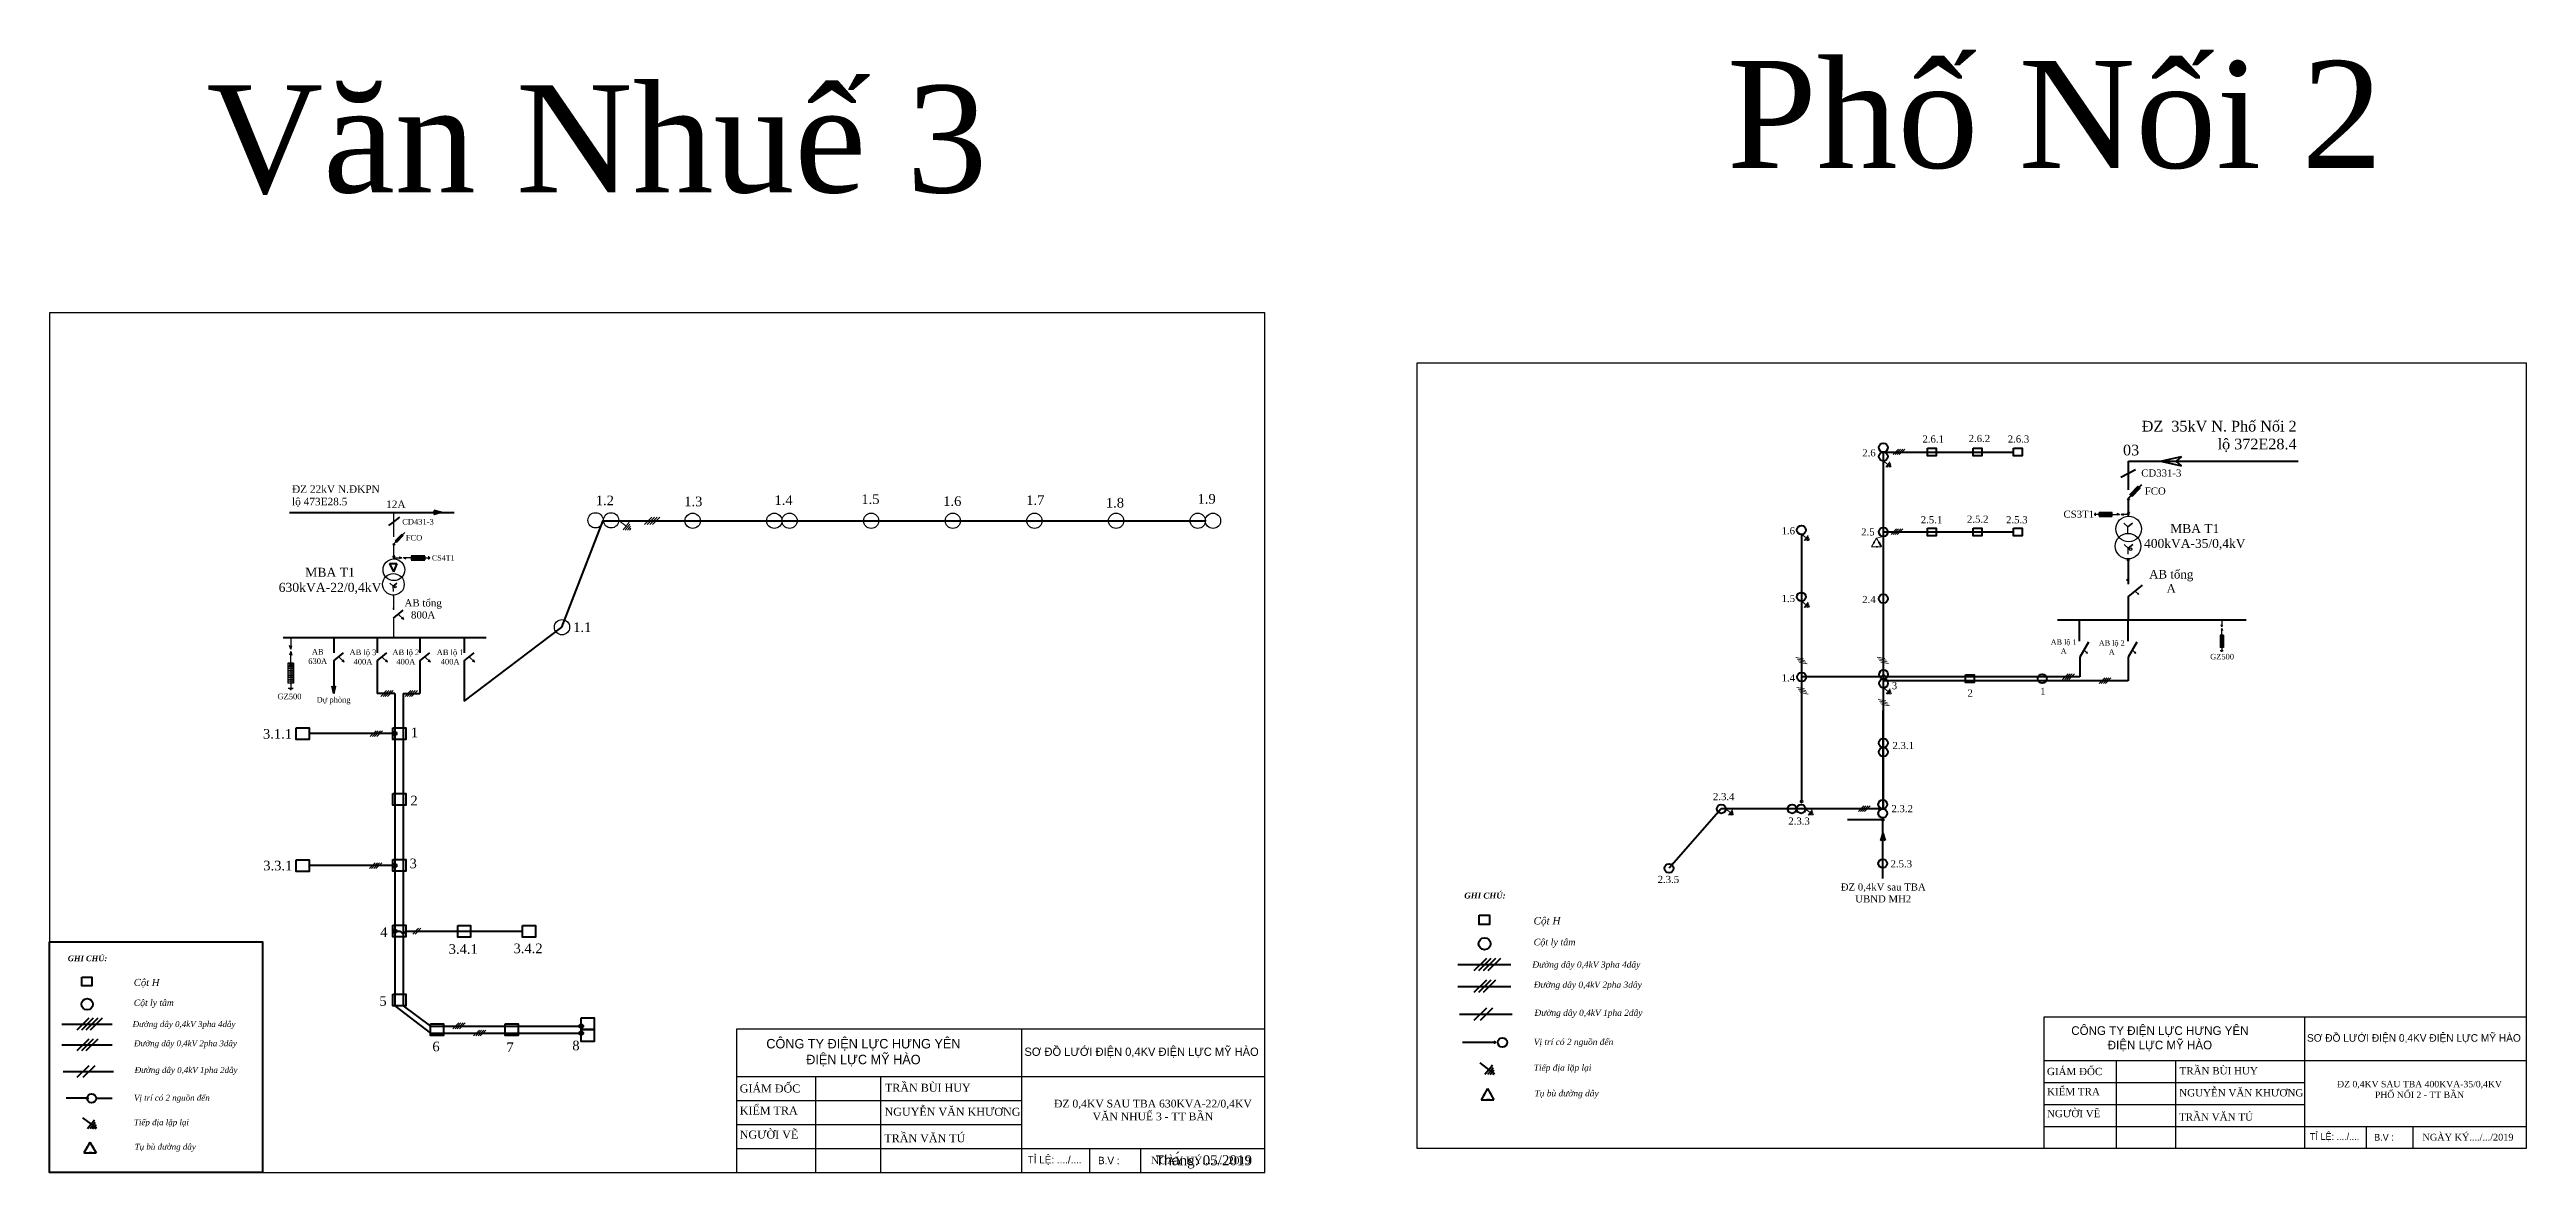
# Model space of a CAD drawing. Extents: x -2498 to 13808, y -1476 to 9052.
# Drawn here: x 5484 to 6178, y 3640 to 3955 of the extents above; entities that cross this region are included whole.
import ezdxf

# ---------------------------------------------------------------- set-up
doc = ezdxf.new("R2010")
doc.units = 0
doc.header["$LTSCALE"] = 0.08
doc.header["$MEASUREMENT"] = 0
doc.layers.get('0').update_dxf_attribs({"linetype": 'CONTINUOUS', "lineweight": 40})
doc.layers.add('Duong manh', color=8, linetype='CONTINUOUS')
doc.layers.add('khung', color=3, linetype='CONTINUOUS', lineweight=18)
doc.layers.add('NET DAM', color=6, linetype='CONTINUOUS', lineweight=25)
doc.styles.add('anh chinh', font='VNARIAL.TTF', dxfattribs={"height": 2.5})
doc.styles.add('anh thong', font='times.ttf', dxfattribs={"height": 0.5})
doc.styles.get("Standard").update_dxf_attribs({"font": 'VHTEKN.TTF', "height": 2.5})

msp = doc.modelspace()

# ---------------------------------------------------------------- texts
at = {"color": 0, "linetype": 'Continuous', "lineweight": 30, "ltscale": 10}
for s, insert, char_height, width, attachment_point in [('{\\fTimes New Roman|b0|i0|c0|p18;Phố Nối 2}', (5954, 3952.06), 30, 245.675, 1), ('{\\fTimes New Roman|b0|i0|c0|p18;Văn Nhuế 3}', (5527.68, 3945.18), 30, 245.675, 1), ('{\\fTimes New Roman|b0|i0|c238|p18;Đ\\fTimes New Roman|b0|i0|c0|p18;Z 0,4KV SAU TBA 630KVA-22/0,4KV \\PVĂN NHUẾ 3 - TT BẦN}', (5793.06, 3657.97), 2.16, 109.7527, 5), ('{\\fTimes New Roman|b0|i0|c238|p18;Đ\\fTimes New Roman|b0|i0|c0|p18;Z 0,4KV SAU TBA 400KVA-35/0,4KV \\PPHỐ NỐI 2 - TT BẦN}', (6148.19, 3666.16), 1.8, 96.2118, 2)]:
    msp.add_mtext(s, dxfattribs=dict(at, insert=insert, char_height=char_height, width=width, attachment_point=attachment_point))
at = {"color": 0, "lineweight": 30, "style": 'anh thong'}
for s, insert, char_height, width, attachment_point in [('{\\fTimes New Roman|b0|i0|c238|p18;Đ}Z  35kV N. Phố Nối 2 \\Plộ 372E28.4', (6113.73, 3851.17), 3, 125.625, 3), ('2.6', (5993.83, 3843.2), 2, 25.7331, 2), ('2.6.1', (6011.83, 3847.07), 2, 25.7331, 2), ('2.6.2', (6024.79, 3847.23), 2, 25.7331, 2), ('2.6.3', (6035.75, 3847.07), 2, 25.7331, 2), ('03', (6065.06, 3844.48), 3, 30.4533, 1), ('CD331-3', (6070.17, 3837.54), 2, 30.4533, 1), ('12A', (5578.07, 3828.82), 2.1, 48.94, 1), ('1.2', (5639.39, 3830.2), 2.7, 38.5996, 2), ('1.3', (5664.2, 3829.93), 2.7, 38.5996, 2), ('1.4', (5689.5, 3830.29), 2.7, 38.5996, 2), ('1.5', (5713.86, 3830.56), 2.7, 38.5996, 2), ('1.6', (5736.81, 3830.02), 2.7, 38.5996, 2), ('1.7', (5760.09, 3830.29), 2.7, 38.5996, 2), ('1.8', (5782.42, 3829.57), 2.7, 38.5996, 2), ('1.9', (5808.13, 3830.65), 2.7, 38.5996, 2), ('FCO', (6071.16, 3832.49), 2, 30.4533, 1), ('CD431-3', (5582.58, 3823.66), 1.575, 25.7407, 1), ('1.6', (5971.21, 3821.36), 2, 25.7331, 2), ('2.5', (5993.52, 3821.04), 2, 25.7331, 2), ('2.5.1', (6011.37, 3824.45), 2, 25.7331, 2), ('2.5.2', (6024.32, 3824.61), 2, 25.7331, 2), ('2.5.3', (6035.28, 3824.45), 2, 25.7331, 2), ('CS3T1', (6048.37, 3825.99), 2, 32.4668, 1), ('MBA T1\\P400kVA-35/0,4kV', (6085.18, 3822.23), 2.5, 92.4689, 2), ('FCO', (5583.58, 3819.19), 1.575, 25.7407, 1), ('CS4T1', (5590.91, 3813.48), 1.47, 34.0902, 1), ('{\\fTimes New Roman|b0|i0|c186|p18;MBA }T1 \\P63{\\fTimes New Roman|b0|i0|c186|p18;0kVA-22/0,4kV}', (5562.35, 3809.98), 2.5357, 78.1594, 2), ('AB tổng\\PA', (6078.57, 3809.37), 2.4, 42.88, 2), ('1.5', (5971.21, 3802.37), 2, 25.7331, 2), ('2.4', (5993.82, 3802.1), 2, 25.7331, 2), ('1.1', (5633.06, 3794.68), 2.7, 38.5996, 2), ('AB lộ 1\\PA', (6048.41, 3789.9), 1.5, 42.88, 2), ('AB lộ 2\\PA', (6061.89, 3789.64), 1.5, 42.88, 2), ('GZ500', (6089.5, 3785.85), 1.56, 50.6483, 1), ('1.4', (5971.21, 3780.13), 2, 25.7331, 2), ('3', (6000.98, 3777.95), 2, 25.7331, 2), ('2', (6022.18, 3775.84), 2, 25.7331, 2), ('1', (6042.58, 3776.34), 2, 25.7331, 2), ('3.1.1', (5547.61, 3764.79), 2.7, 38.5996, 2), ('1', (5586, 3765.17), 2.7, 38.5996, 2), ('2.3.1', (6003.43, 3761.17), 2, 25.7331, 2), ('2', (5585.89, 3746.08), 2.7, 38.5996, 2), ('2.3.4', (5953.1, 3746.84), 2, 25.7331, 2), ('2.3.2', (6003.14, 3743.47), 2, 25.7331, 2), ('2.3.3', (5974.23, 3739.98), 2, 25.7331, 2), ('3.3.1', (5547.7, 3727.87), 2.7, 38.5996, 2), ('3', (5585.66, 3728.47), 2.7, 38.5996, 2), ('2.3.5', (5937.59, 3723.63), 2, 25.7331, 2), ('2.5.3', (6002.9, 3728.01), 2, 25.7331, 2), ('ĐZ 0,4kV sau TBA UBND MH2', (5997.83, 3721.51), 2, 25.7331, 2), ('4', (5577.43, 3709.21), 2.7, 38.5996, 2), ('{\\fTimes New Roman|b0|i1|c0|p18;Cột H}', (5899.77, 3712.08), 2.0757, 36.0696, 1), ('3.4.1', (5599.68, 3704.48), 2.7, 38.5996, 2), ('3.4.2', (5617.87, 3704.65), 2.7, 38.5996, 2), ('{\\fTimes New Roman|b0|i1|c0|p18;Cột ly tâm}', (5899.79, 3706), 1.8689, 36.0696, 1), ('{\\fTimes New Roman|b0|i1|c0|p18;Cột H}', (5507.31, 3694.75), 1.9768, 34.352, 1), ('{\\fTimes New Roman|b0|i1|c0|p18;Cột ly tâm}', (5507.33, 3688.96), 1.7799, 34.352, 1), ('5', (5577.19, 3689.9), 2.7, 38.5996, 2), ('6', (5592.06, 3677.15), 2.7, 38.5996, 2), ('7', (5612.82, 3676.93), 2.7, 38.5996, 2), ('8', (5631.29, 3677.43), 2.7, 38.5996, 2)]:
    msp.add_mtext(s, dxfattribs=dict(at, insert=insert, char_height=char_height, width=width, attachment_point=attachment_point))
for s, insert, char_height, width, attachment_point, rotation in [('{\\fTimes New Roman|b0|i0|c238|p18;Đ\\fTimes New Roman|b0|i0|c186|p18;Z} 22kV N.ĐKPN{\\fTimes New Roman|b0|i0|c186|p18; }\\Plộ{\\fTimes New Roman|b0|i0|c186|p18; }4{\\fTimes New Roman|b0|i0|c186|p18;73E28.5}', (5551.69, 3833.11), 2.1, 106.1845, 1, 359.92743), ('{\\fTimes New Roman|b0|i0|c186|p18;A}B tổng\\P80{\\fTimes New Roman|b0|i0|c186|p18;0A}', (5588.45, 3801.16), 2.0286, 36.2443, 2, 359.91048), ('{\\fTimes New Roman|b0|i0|c186|p18;A}B\\P630{\\fTimes New Roman|b0|i0|c186|p18;A}', (5558.89, 3787.22), 1.575, 36.2443, 2, 359.91048), ('{\\fTimes New Roman|b0|i0|c186|p18;A}B lộ 3\\P400{\\fTimes New Roman|b0|i0|c186|p18;A}', (5571.58, 3787.07), 1.575, 36.2443, 2, 359.91048), ('{\\fTimes New Roman|b0|i0|c186|p18;A}B lộ 2\\P400{\\fTimes New Roman|b0|i0|c186|p18;A}', (5583.6, 3787.07), 1.575, 36.2443, 2, 359.91048), ('{\\fTimes New Roman|b0|i0|c186|p18;A}B lộ 1\\P400{\\fTimes New Roman|b0|i0|c186|p18;A}', (5596.02, 3787.07), 1.575, 36.2443, 2, 359.91048), ('GZ500', (5550.97, 3774.7), 1.575, 36.2443, 2, 359.91048), ('Dự phòng', (5563.34, 3773.79), 1.575, 36.2443, 2, 359.91048)]:
    msp.add_mtext(s, dxfattribs=dict(at, insert=insert, char_height=char_height, width=width, attachment_point=attachment_point, rotation=rotation))
at = {"attachment_point": 1, "style": 'anh thong'}
for s, insert, char_height, width in [('{\\fTimes New Roman|b1|i1|c0|p18;GHI CHÚ:}', (5880.36, 3718.94), 1.6564, 23.8696), ('{\\fTimes New Roman|b1|i1|c0|p18;GHI CHÚ:}', (5488.82, 3701.28), 1.5775, 22.733), ('{\\fTimes New Roman|b0|i1|c238|p18;Đ\\fTimes New Roman|b0|i1|c0|p18;ường dây 0,4kV 3pha 4dây}', (5899.44, 3699.66), 1.7436, 44.5181), ('{\\fTimes New Roman|b0|i1|c238|p18;Đư\\fTimes New Roman|b0|i1|c0|p18;ờng dây 0,4kV 2pha 3dây}', (5899.86, 3694), 1.7436, 44.5181), ('{\\fTimes New Roman|b0|i1|c238|p18;Đ\\fTimes New Roman|b0|i1|c0|p18;ường dây 0,4kV 3pha 4dây}', (5506.99, 3682.91), 1.6605, 42.3982), ('{\\fTimes New Roman|b0|i1|c238|p18;Đư\\fTimes New Roman|b0|i1|c0|p18;ờng dây 0,4kV 1pha 2dây}', (5900.05, 3686.13), 1.7436, 44.5181), ('{\\fTimes New Roman|b0|i1|c238|p18;Đư\\fTimes New Roman|b0|i1|c0|p18;ờng dây 0,4kV 2pha 3dây}', (5507.39, 3677.52), 1.6605, 42.3982), ('{\\fTimes New Roman|b0|i1|c0|p18;Vị trí có 2 nguồn đến}', (5899.84, 3677.97), 1.7436, 44.5181), ('{\\fTimes New Roman|b0|i1|c238|p18;Đư\\fTimes New Roman|b0|i1|c0|p18;ờng dây 0,4kV 1pha 2dây}', (5507.57, 3670.04), 1.6605, 42.3982), ('{\\fTimes New Roman|b0|i1|c0|p18;Tiếp địa lặp lại}', (5899.84, 3670.75), 1.7436, 44.5181), ('{\\fTimes New Roman|b0|i1|c0|p18;Vị trí có 2 nguồn đến}', (5507.37, 3662.26), 1.6605, 42.3982), ('{\\fTimes New Roman|b0|i1|c0|p18;Tụ bù đường dây}', (5900.05, 3663.55), 1.7436, 44.5181), ('{\\fTimes New Roman|b0|i1|c0|p18;Tiếp địa lặp lại}', (5507.37, 3655.39), 1.6605, 42.3982), ('{\\fTimes New Roman|b0|i1|c0|p18;Tụ bù đường dây}', (5507.57, 3648.53), 1.6605, 42.3982)]:
    msp.add_mtext(s, dxfattribs=dict(at, insert=insert, char_height=char_height, width=width))
at = {"color": 0, "linetype": 'Continuous', "lineweight": 40, "ltscale": 8, "insert": (5793.8, 3645.31), "char_height": 2.8, "width": 37.0622, "attachment_point": 1, "style": 'anh chinh'}
msp.add_mtext('Tha{\\fTimes New Roman|b0|i0|c0|p18;́ng: 05/2019}', dxfattribs=at)

# ---------------------------------------------------------------- blocks, each defined once
blk = doc.blocks.new('khung')
at = {"layer": 'khung', "color": 5, "lineweight": -3, "ltscale": 4}
for p, q in [((630143, 2296299), (632881, 2296299)), ((630143, 2295554), (630143, 2296299)), ((631620, 2296299), (631620, 2295554)), ((630143, 2296051), (631457, 2296051)), ((630143, 2296051), (632881, 2296051)), ((630552, 2296051), (630552, 2295554)), ((630889, 2296051), (630889, 2295554)), ((630143, 2295927), (631620, 2295927)), ((630143, 2295802), (631620, 2295802)), ((630143, 2295678), (631512, 2295678)), ((630143, 2295678), (632881, 2295678)), ((631973, 2295554), (631973, 2295678)), ((632238, 2295554), (632238, 2295678))]:
    blk.add_line(p, q, dxfattribs=at)
blk.add_lwpolyline([(632881, 2300009), (626581, 2300009), (626581, 2295554), (632881, 2295554), (632881, 2300009)], dxfattribs=at)
at = {"layer": 'Duong manh', "color": 0, "lineweight": -3, "ltscale": 4}
for s, insert, char_height, width, attachment_point in [('{\\f.VnAvantH|b0|i0|c0|p34;C¤NG TY §IÖN LùC H¦NG Y£N\\P®iÖn lùc mü hµo}', (630800, 2296175), 49.14, 1314.33, 5), ('{\\f.VnAvantH|b0|i0|c0|p34;s¬ ®å l\xadíi ®iÖn 0,4kv ®iÖn lùc mü hµo}', (632242, 2296175), 43.05, 1423.67, 5), ('{\\fTimes New Roman|b0|i0|c0|p18; GIÁM ĐỐC}', (630143, 2295989), 41.37, 409.06, 4), ('{\\fTimes New Roman|b0|i0|c0|p18; TRẦN BÙI HUY}', (630896, 2295993), 41.37, 536.86, 4), ('{\\f.VnAvantH|b0|i0|c0|p34; \\fTimes New Roman|b0|i0|c0|p18; KIỂM TRA}', (630128, 2295875), 41.37, 409.06, 4), ('{\\fTimes New Roman|b0|i0|c0|p18; NGUYỄN VĂN KHƯƠNG}', (630894, 2295868), 41.37, 717.25, 4), ('{\\fTimes New Roman|b0|i0|c0|p18; NGƯỜI VẼ}', (630143, 2295750), 41.37, 409.06, 4), ('{\\f.VnAvantH|b0|i0|c0|p34; \\fTimes New Roman|b0|i0|c0|p18;TRẦN VĂN TÚ}', (630893, 2295731), 41.37, 536.86, 4), ('{\\f.VnAvantH|b0|i0|c0|p34; tØ lÖ: ..../....}', (631637, 2295616), 38.48, 301.49, 4), ('{\\f.VnAvantH|b0|i0|c0|p34;b.v :}', (632072, 2295616), 38.48, 424.34, 5), ('{\\fTimes New Roman|b0|i0|c0|p18;NGÀY KÝ..../.../2019}', (632549, 2295616), 38.48, 820.67, 5)]:
    blk.add_mtext(s, dxfattribs=dict(at, insert=insert, char_height=char_height, width=width, attachment_point=attachment_point))

# ---------------------------------------------------------------- hatches: boundary and pattern name
at = {"linetype": 'Continuous', "lineweight": 40, "ltscale": 8}
for points in [[(5581.04, 3763.51, 1), (5579.97, 3763.51, 1)], [(5975.2, 3744.45, 1), (5974.68, 3744.45, 1)], [(5581.04, 3726.5, 1), (5579.97, 3726.5, 1)], [(5581.04, 3708.12, 1), (5579.97, 3708.12, 1)], [(5633.31, 3681.52, 1), (5632.24, 3681.52, 1)], [(5633.31, 3679.56, 1), (5632.24, 3679.56, 1)]]:
    msp.add_hatch(color=0, dxfattribs=at).paths.add_polyline_path(points)
h = msp.add_hatch(color=0, dxfattribs=at)
h.paths.add_polyline_path([(5997.92, 3739.34, 1), (5997.48, 3739.34), (5997.7, 3739.34), (5997.7, 3739.13, 0.414214)])
h.paths.add_polyline_path([(5997.7, 3739.34), (5997.48, 3739.34, 0.414214), (5997.7, 3739.13)])
at = {"linetype": 'Continuous', "ltscale": 8}
for points in [[(5889.06, 3676.95, 1), (5888.63, 3676.95, 1)], [(5494.46, 3661.29, 1), (5494.05, 3661.29, 1)], [(5496.94, 3661.29, 1), (5496.53, 3661.29, 1)]]:
    msp.add_hatch(color=256, dxfattribs=at).paths.add_polyline_path(points)

# ---------------------------------------------------------------- linework, layer by layer
at = {"color": 0, "linetype": 'Continuous', "lineweight": 40, "ltscale": 8}
for p, q in [((5997.85, 3842.42), (5997.85, 3742.39)), ((5997.85, 3842.42), (6034.31, 3842.42)), ((6075.61, 3839.85), (6081.49, 3841.13)), ((6081.49, 3841.13), (6079.95, 3839.85)), ((6068.55, 3837.42), (6064.49, 3835.3)), ((6066.64, 3839.85), (6114.17, 3839.85)), ((6075.61, 3839.85), (6081.49, 3838.57)), ((6081.49, 3838.57), (6079.95, 3839.85)), ((6066.36, 3829.32), (6066.92, 3829.32)), ((6066.36, 3829.32), (6066.64, 3828.97)), ((6066.92, 3829.32), (6066.64, 3828.97)), ((5550.94, 3825.44), (5597.13, 3825.44)), ((5578.79, 3821.81), (5579.73, 3822.52)), ((5579.73, 3822.52), (5581.94, 3824.17)), ((5593.55, 3825.44), (5591.49, 3826)), ((5591.49, 3826), (5591.82, 3825.44)), ((5593.55, 3825.44), (5591.49, 3824.88)), ((5591.49, 3824.88), (5591.82, 3825.44)), ((5627.38, 3793.32), (5638.92, 3823.27)), ((5639, 3823.16), (5807.77, 3823.15)), ((5997.85, 3820.03), (6034.31, 3820.03)), ((6058.37, 3824.45), (6062.01, 3824.45)), ((6066.33, 3825.22), (6066.61, 3825.56)), ((6066.33, 3825.22), (6066.89, 3825.22)), ((6066.89, 3825.22), (6066.61, 3825.56)), ((5579.99, 3816.6), (5580.5, 3816.6)), ((5579.99, 3816.6), (5580.25, 3816.29)), ((5579.99, 3812.99), (5580.25, 3813.3)), ((5579.99, 3812.99), (5580.5, 3812.99)), ((5580.5, 3816.6), (5580.25, 3816.29)), ((5580.5, 3812.99), (5580.25, 3813.3)), ((5588.93, 3813.27), (5585.11, 3813.27)), ((5974.94, 3819.32), (5974.94, 3744.34)), ((5996.65, 3816.97), (5997.27, 3815.86)), ((5579.05, 3811.14), (5581.1, 3811.2)), ((5579.05, 3811.14), (5580.1, 3808.86)), ((5581.1, 3811.2), (5580.1, 3808.86)), ((5585.11, 3812.23), (5588.93, 3812.23)), ((5599.97, 3772.63), (5627.38, 3793.32)), ((6046.7, 3795.38), (6099.54, 3795.38)), ((5549.22, 3790.41), (5606.11, 3790.41)), ((5563.39, 3790.41), (5563.4, 3786.16)), ((5575.54, 3790.41), (5575.54, 3786.16)), ((5587.56, 3790.41), (5587.56, 3786.16)), ((5599.98, 3790.41), (5599.98, 3786.16)), ((6066.52, 3784.97), (6066.52, 3778.28)), ((6093.2, 3787.64), (6093.2, 3791.05)), ((5552.07, 3777.65), (5552.07, 3783.26)), ((5563.4, 3783.87), (5563.39, 3774.73)), ((5575.54, 3783.87), (5575.54, 3774.73)), ((5587.56, 3783.87), (5587.56, 3774.72)), ((5599.98, 3783.87), (5599.97, 3772.63)), ((5997.22, 3779.38), (5974.94, 3779.38)), ((6066.52, 3778.28), (5997.85, 3778.27)), ((6052.95, 3779.39), (5998.51, 3779.38)), ((5563.39, 3774.73), (5562.9, 3776.75)), ((5562.9, 3776.75), (5563.39, 3776.09)), ((5563.39, 3774.73), (5563.89, 3776.75)), ((5563.89, 3776.75), (5563.39, 3776.09)), ((5580.5, 3774.73), (5575.54, 3774.73)), ((5580.5, 3774.73), (5580.5, 3687.21)), ((5582.83, 3774.73), (5582.83, 3687.21)), ((5582.83, 3774.73), (5587.56, 3774.72)), ((5997.85, 3742.39), (5997.85, 3769.96)), ((5580.5, 3763.51), (5556.48, 3763.51)), ((5952.42, 3742.4), (5937.85, 3725.75)), ((5997.7, 3742.4), (5952.42, 3742.4)), ((5997.7, 3739.34), (5987.81, 3739.34)), ((5997.7, 3722.86), (5997.7, 3739.34)), ((5997.7, 3735.61), (5997.06, 3733.58)), ((5997.06, 3733.58), (5997.7, 3734.06)), ((5997.7, 3735.61), (5998.33, 3733.58)), ((5998.33, 3733.58), (5997.7, 3734.06)), ((5580.5, 3726.5), (5556.48, 3726.5)), ((5580.5, 3708.12), (5582.12, 3708.12)), ((5583.61, 3708.12), (5616.29, 3708.12)), ((5580.5, 3687.21), (5590.54, 3679.56)), ((5582.83, 3687.21), (5590.54, 3681.52)), ((5590.54, 3681.52), (5632.78, 3681.52)), ((5590.54, 3679.56), (5632.78, 3679.56)), ((5496.73, 3661.27), (5501.23, 3661.27))]:
    msp.add_line(p, q, dxfattribs=at)
at = {"linetype": 'Continuous', "lineweight": 9, "ltscale": 8}
for p, q in [((6002.13, 3843.26), (6000.58, 3841.71)), ((6002.71, 3843.26), (6001.16, 3841.71)), ((6003.29, 3843.26), (6001.74, 3841.71)), ((6003.87, 3843.26), (6002.32, 3841.71)), ((5997.78, 3839.97), (5999.14, 3838.92)), ((5999.14, 3838.92), (5998.58, 3838.2)), ((5999.4, 3838.73), (5998.97, 3838.18)), ((5999.14, 3838.92), (5999.7, 3839.65)), ((5999.65, 3838.53), (5999.38, 3838.16)), ((5999.4, 3838.73), (5999.82, 3839.27)), ((5999.65, 3838.53), (5999.94, 3838.89)), ((5999.91, 3838.33), (5999.77, 3838.14)), ((5999.91, 3838.33), (6000.05, 3838.51)), ((5643.32, 3823.24), (5645.35, 3821.67)), ((5645.35, 3821.67), (5644.51, 3820.58)), ((5645.74, 3821.37), (5645.1, 3820.55)), ((5645.35, 3821.67), (5646.2, 3822.76)), ((5646.12, 3821.07), (5645.71, 3820.53)), ((5645.74, 3821.37), (5646.37, 3822.19)), ((5646.12, 3821.07), (5646.55, 3821.61)), ((5646.51, 3820.77), (5646.3, 3820.5)), ((5646.51, 3820.77), (5646.72, 3821.04)), ((5652.54, 3824.18), (5650.51, 3822.14)), ((5653.3, 3824.18), (5651.27, 3822.14)), ((5654.07, 3824.18), (5652.03, 3822.14)), ((5654.83, 3824.18), (5652.79, 3822.14)), ((6001.56, 3820.87), (6000.01, 3819.32)), ((6002.14, 3820.87), (6000.59, 3819.32)), ((6002.72, 3820.87), (6001.17, 3819.32)), ((6003.3, 3820.87), (6001.75, 3819.32)), ((5974.87, 3819.38), (5976.23, 3818.33)), ((5976.23, 3818.33), (5975.66, 3817.6)), ((5976.49, 3818.13), (5976.06, 3817.58)), ((5976.23, 3818.33), (5976.79, 3819.05)), ((5976.74, 3817.93), (5976.46, 3817.56)), ((5976.49, 3818.13), (5976.91, 3818.67)), ((5976.74, 3817.93), (5977.02, 3818.29)), ((5977, 3817.73), (5976.86, 3817.55)), ((5977, 3817.73), (5977.14, 3817.91)), ((5995.2, 3816.97), (5994.57, 3815.86)), ((5994.57, 3815.86), (5995.9, 3815.86)), ((5995.01, 3817.07), (5995.39, 3816.87)), ((5995.09, 3817.22), (5995.47, 3817.02)), ((5995.92, 3818.24), (5995.29, 3817.12)), ((5995.9, 3815.86), (5995.92, 3815.86)), ((5995.92, 3818.24), (5996.56, 3817.12)), ((5995.92, 3816.07), (5995.92, 3815.64)), ((5996.12, 3816.07), (5996.12, 3815.64)), ((5996.12, 3815.86), (5997.27, 3815.86)), ((5996.76, 3817.22), (5996.38, 3817.02)), ((5996.84, 3817.07), (5996.46, 3816.87)), ((5974.87, 3800.65), (5976.23, 3799.6)), ((5976.23, 3799.6), (5975.66, 3798.88)), ((5976.49, 3799.41), (5976.06, 3798.86)), ((5976.23, 3799.6), (5976.79, 3800.33)), ((5976.74, 3799.21), (5976.46, 3798.84)), ((5976.49, 3799.41), (5976.91, 3799.95)), ((5976.74, 3799.21), (5977.02, 3799.57)), ((5977, 3799.01), (5976.86, 3798.82)), ((5977, 3799.01), (5977.14, 3799.19)), ((5998.31, 3784.54), (5996.15, 3784.91)), ((5975.5, 3784.48), (5973.34, 3784.86)), ((5975.84, 3784), (5973.68, 3784.38)), ((5976.17, 3783.53), (5974.01, 3783.91)), ((5976.5, 3783.05), (5974.34, 3783.43)), ((5998.64, 3784.06), (5996.48, 3784.44)), ((5998.97, 3783.58), (5996.82, 3783.96)), ((5999.31, 3783.11), (5997.15, 3783.49)), ((6049.68, 3780.22), (6048.13, 3778.67)), ((6050.26, 3780.22), (6048.71, 3778.67)), ((6050.84, 3780.22), (6049.29, 3778.67)), ((6051.42, 3780.22), (6049.87, 3778.67)), ((6059.93, 3779.11), (6058.38, 3777.56)), ((6060.51, 3779.11), (6058.96, 3777.56)), ((6061.09, 3779.11), (6059.54, 3777.56)), ((6061.67, 3779.11), (6060.12, 3777.56)), ((5578.22, 3775.54), (5576.59, 3773.91)), ((5578.83, 3775.54), (5577.2, 3773.91)), ((5579.44, 3775.54), (5577.81, 3773.91)), ((5580.05, 3775.54), (5578.42, 3773.91)), ((5584.99, 3775.54), (5583.37, 3773.91)), ((5585.6, 3775.54), (5583.98, 3773.91)), ((5586.21, 3775.54), (5584.59, 3773.91)), ((5586.82, 3775.54), (5585.2, 3773.91)), ((5975.78, 3776.03), (5973.62, 3776.4)), ((5976.11, 3775.55), (5973.95, 3775.93)), ((5976.44, 3775.07), (5974.29, 3775.45)), ((5976.78, 3774.6), (5974.62, 3774.98)), ((5998.56, 3772.71), (5996.4, 3773.09)), ((5998.9, 3772.24), (5996.74, 3772.62)), ((5999.23, 3771.76), (5997.07, 3772.14)), ((5999.57, 3771.29), (5997.41, 3771.66)), ((5997.84, 3776.39), (5999.19, 3775.34)), ((5999.19, 3775.34), (5998.63, 3774.61)), ((5999.45, 3775.14), (5999.03, 3774.6)), ((5999.19, 3775.34), (5999.76, 3776.07)), ((5999.71, 3774.94), (5999.43, 3774.58)), ((5999.45, 3775.14), (5999.87, 3775.69)), ((5999.71, 3774.94), (5999.99, 3775.3)), ((5999.97, 3774.74), (5999.82, 3774.56)), ((5999.97, 3774.74), (6000.11, 3774.92)), ((5575.26, 3764.32), (5573.63, 3762.69)), ((5575.87, 3764.32), (5574.24, 3762.69)), ((5576.48, 3764.32), (5574.85, 3762.69)), ((5577.09, 3764.32), (5575.46, 3762.69)), ((5953.61, 3742.45), (5954.96, 3741.4)), ((5954.96, 3741.4), (5954.4, 3740.67)), ((5955.22, 3741.2), (5954.8, 3740.66)), ((5954.96, 3741.4), (5955.52, 3742.13)), ((5955.48, 3741), (5955.2, 3740.64)), ((5955.22, 3741.2), (5955.64, 3741.75)), ((5955.48, 3741), (5955.76, 3741.36)), ((5955.73, 3740.8), (5955.59, 3740.62)), ((5955.73, 3740.8), (5955.87, 3740.99)), ((5975.97, 3742.45), (5977.32, 3741.4)), ((5977.32, 3741.4), (5976.76, 3740.67)), ((5977.58, 3741.2), (5977.16, 3740.66)), ((5977.32, 3741.4), (5977.89, 3742.13)), ((5977.84, 3741), (5977.56, 3740.64)), ((5977.58, 3741.2), (5978, 3741.75)), ((5977.84, 3741), (5978.12, 3741.36)), ((5978.1, 3740.8), (5977.96, 3740.62)), ((5978.1, 3740.8), (5978.24, 3740.99)), ((5992.41, 3743.23), (5990.86, 3741.68)), ((5992.99, 3743.23), (5991.44, 3741.68)), ((5993.57, 3743.23), (5992.02, 3741.68)), ((5994.15, 3743.23), (5992.6, 3741.68)), ((5575, 3727.31), (5573.37, 3725.68)), ((5575.61, 3727.31), (5573.98, 3725.68)), ((5576.22, 3727.31), (5574.59, 3725.68)), ((5576.83, 3727.31), (5575.2, 3725.68)), ((5587.19, 3708.94), (5585.56, 3707.31)), ((5587.8, 3708.94), (5586.17, 3707.31)), ((5598.44, 3682.4), (5596.81, 3680.77)), ((5599.05, 3682.4), (5597.42, 3680.77)), ((5599.66, 3682.4), (5598.03, 3680.77)), ((5600.27, 3682.4), (5598.64, 3680.77)), ((5604.24, 3680.37), (5602.61, 3678.75)), ((5604.85, 3680.37), (5603.23, 3678.75)), ((5605.46, 3680.37), (5603.84, 3678.75)), ((5606.07, 3680.37), (5604.45, 3678.75))]:
    msp.add_line(p, q, dxfattribs=at)
at = {"color": 0, "lineweight": 40}
for p, q in [((6066.64, 3831.86), (6066.64, 3839.85)), ((6066.64, 3829.52), (6070.31, 3833.3)), ((6066.64, 3824.44), (6066.64, 3829.52)), ((6066.47, 3812.45), (6066.47, 3805.35)), ((6066.47, 3801.79), (6070.49, 3805.15)), ((6066.47, 3801.79), (6066.47, 3795.38)), ((5580.1, 3795.83), (5582.84, 3798.12)), ((6052.9, 3789.39), (6052.9, 3795.38)), ((6066.47, 3789.39), (6066.47, 3795.38)), ((5563.4, 3783.87), (5566.14, 3786.16)), ((5575.54, 3783.87), (5578.29, 3786.16)), ((5587.56, 3783.87), (5590.3, 3786.16)), ((5599.98, 3783.87), (5602.72, 3786.16)), ((6052.93, 3784.94), (6052.95, 3779.39)), ((6055.4, 3789.16), (6052.95, 3784.97)), ((6068.96, 3789.16), (6066.52, 3784.97))]:
    msp.add_line(p, q, dxfattribs=at)
at = {"color": 0, "lineweight": 30}
for p, q in [((5580.25, 3818.69), (5580.25, 3825.44)), ((5580.25, 3816.7), (5583.35, 3819.9)), ((6066.42, 3821.5), (6065.26, 3822.51)), ((6066.42, 3821.5), (6067.67, 3822.51)), ((6067.67, 3822.51), (6066.42, 3821.5)), ((6066.42, 3819.78), (6066.42, 3821.5)), ((5580.25, 3812.44), (5580.25, 3816.7)), ((6066.53, 3815.49), (6065.36, 3816.5)), ((6066.53, 3815.49), (6067.78, 3816.5)), ((6067.78, 3816.5), (6066.53, 3815.49)), ((6066.53, 3813.77), (6066.53, 3815.49)), ((6066.46, 3806.96), (6066.07, 3806.5)), ((6066.07, 3806.5), (6066.81, 3806.5)), ((6066.86, 3812.24), (6066.12, 3812.24)), ((6066.12, 3812.24), (6066.47, 3811.79)), ((6066.81, 3806.5), (6066.46, 3806.96)), ((6066.47, 3811.79), (6066.86, 3812.24)), ((5580.07, 3804.81), (5579.07, 3805.63)), ((5580.24, 3802.17), (5579.97, 3802.17)), ((5579.97, 3802.17), (5580.1, 3802)), ((5580.07, 3804.81), (5581.11, 3805.69)), ((5581.11, 3805.69), (5580.07, 3804.81)), ((5580.11, 3803.35), (5580.07, 3804.81)), ((5580.1, 3802.3), (5580.1, 3798.17)), ((5580.1, 3802), (5580.24, 3802.17)), ((5580.1, 3798.68), (5579.96, 3798.52)), ((5579.96, 3798.52), (5580.23, 3798.52)), ((5580.23, 3798.52), (5580.1, 3798.68)), ((5580.1, 3795.83), (5580.1, 3790.41))]:
    msp.add_line(p, q, dxfattribs=at)
at = {"lineweight": 30}
for p, q in [((6057.16, 3824.85), (6057.16, 3825.05)), ((6057.27, 3824.71), (6057.27, 3825.19)), ((6057.38, 3824.5), (6057.38, 3825.39)), ((6058.37, 3824.95), (6057.39, 3824.95)), ((6062.01, 3825.44), (6058.37, 3825.44)), ((6058.37, 3824.45), (6058.37, 3825.44)), ((6062.01, 3824.95), (6058.37, 3824.95)), ((6058.7, 3824.45), (6058.7, 3825.44)), ((6059.04, 3824.45), (6059.04, 3825.44)), ((6059.37, 3824.45), (6059.37, 3825.44)), ((6059.7, 3824.45), (6059.7, 3825.44)), ((6060.03, 3824.45), (6060.03, 3825.44)), ((6060.36, 3824.45), (6060.36, 3825.44)), ((6060.69, 3824.45), (6060.69, 3825.44)), ((6061.02, 3824.45), (6061.02, 3825.44)), ((6062.01, 3824.45), (6061.35, 3825.44)), ((6061.35, 3824.45), (6062.01, 3825.44)), ((6061.35, 3824.45), (6061.35, 3825.44)), ((6062.01, 3824.45), (6062.01, 3825.44)), ((6062.01, 3824.95), (6064.09, 3824.95)), ((6064.09, 3824.95), (6063.45, 3825.16)), ((6064.09, 3824.95), (6063.45, 3824.73)), ((6064.56, 3824.95), (6065.2, 3825.16)), ((6066.64, 3824.95), (6064.56, 3824.95)), ((6064.56, 3824.95), (6065.2, 3824.73)), ((5580.25, 3812.75), (5582.43, 3812.75)), ((5582.43, 3812.75), (5581.76, 3812.97)), ((5582.43, 3812.75), (5581.76, 3812.52)), ((5582.92, 3812.75), (5583.6, 3812.97)), ((5585.11, 3812.75), (5582.92, 3812.75)), ((5582.92, 3812.75), (5583.6, 3812.52)), ((5585.11, 3813.27), (5585.8, 3812.23)), ((5585.8, 3813.27), (5585.11, 3812.23)), ((5585.11, 3813.27), (5585.11, 3812.23)), ((5585.11, 3812.75), (5588.93, 3812.75)), ((5585.8, 3813.27), (5585.8, 3812.23)), ((5586.15, 3813.27), (5586.15, 3812.23)), ((5586.49, 3813.27), (5586.49, 3812.23)), ((5586.84, 3813.27), (5586.84, 3812.23)), ((5587.19, 3813.27), (5587.19, 3812.23)), ((5587.54, 3813.27), (5587.54, 3812.23)), ((5587.88, 3813.27), (5587.88, 3812.23)), ((5588.23, 3813.27), (5588.23, 3812.23)), ((5588.58, 3813.27), (5588.58, 3812.23)), ((5588.93, 3813.27), (5588.93, 3812.23)), ((5588.93, 3812.75), (5589.95, 3812.75)), ((5589.97, 3813.21), (5589.97, 3812.28)), ((5590.09, 3813), (5590.09, 3812.49)), ((5590.21, 3812.85), (5590.21, 3812.64)), ((6068.48, 3803.47), (6069.53, 3802.47)), ((6069.53, 3802.47), (6069.1, 3802.67)), ((6069.53, 3802.47), (6069.31, 3802.88)), ((5581.47, 3796.98), (5583.05, 3795.47)), ((5583.05, 3795.47), (5582.41, 3795.77)), ((5583.05, 3795.47), (5582.72, 3796.1)), ((6092.73, 3793.43), (6092.53, 3794.03)), ((6092.73, 3792.99), (6092.53, 3792.39)), ((6092.73, 3795.38), (6092.73, 3793.43)), ((6092.73, 3793.43), (6092.93, 3794.03)), ((6092.73, 3791.05), (6092.73, 3792.99)), ((6092.73, 3792.99), (6092.93, 3792.39)), ((5551.31, 3787.2), (5550.98, 3788.19)), ((5551.31, 3786.48), (5550.98, 3785.48)), ((5551.31, 3790.41), (5551.31, 3787.2)), ((5551.31, 3787.2), (5551.64, 3788.19)), ((5551.31, 3783.26), (5551.31, 3786.48)), ((5551.31, 3786.48), (5551.64, 3785.48)), ((5564.77, 3785.01), (5566.35, 3783.51)), ((5576.91, 3785.01), (5578.5, 3783.51)), ((5588.93, 3785.01), (5590.51, 3783.51)), ((5601.35, 3785.01), (5602.93, 3783.51)), ((6054.07, 3786.98), (6055.12, 3785.97)), ((6055.12, 3785.97), (6054.69, 3786.17)), ((6055.12, 3785.97), (6054.9, 3786.39)), ((6067.63, 3786.98), (6068.69, 3785.97)), ((6068.69, 3785.97), (6068.26, 3786.17)), ((6068.69, 3785.97), (6068.47, 3786.39)), ((6092.27, 3791.05), (6092.27, 3787.64)), ((6093.2, 3791.05), (6092.27, 3790.43)), ((6093.2, 3790.43), (6092.27, 3791.05)), ((6093.2, 3791.05), (6092.27, 3791.05)), ((6093.2, 3790.43), (6092.27, 3790.43)), ((6093.2, 3790.12), (6092.27, 3790.12)), ((6093.2, 3789.81), (6092.27, 3789.81)), ((6093.2, 3789.5), (6092.27, 3789.5)), ((6093.2, 3789.19), (6092.27, 3789.19)), ((6093.2, 3788.88), (6092.27, 3788.88)), ((6093.2, 3788.57), (6092.27, 3788.57)), ((6093.2, 3788.26), (6092.27, 3788.26)), ((6093.2, 3787.95), (6092.27, 3787.95)), ((6093.2, 3787.64), (6092.27, 3787.64)), ((6093.15, 3786.71), (6092.32, 3786.71)), ((6092.96, 3786.61), (6092.51, 3786.61)), ((6092.83, 3786.5), (6092.64, 3786.5)), ((6092.73, 3791.05), (6092.73, 3787.64)), ((6092.73, 3787.64), (6092.73, 3786.72)), ((5550.54, 3783.26), (5550.54, 3777.65)), ((5552.07, 3783.26), (5550.54, 3782.24)), ((5552.07, 3782.24), (5550.54, 3783.26)), ((5552.07, 3783.26), (5550.54, 3783.26)), ((5552.07, 3782.24), (5550.54, 3782.24)), ((5552.07, 3781.73), (5550.54, 3781.73)), ((5552.07, 3781.22), (5550.54, 3781.22)), ((5552.07, 3780.71), (5550.54, 3780.71)), ((5552.07, 3780.2), (5550.54, 3780.2)), ((5552.07, 3779.69), (5550.54, 3779.69)), ((5552.07, 3779.18), (5550.54, 3779.18)), ((5552.07, 3778.67), (5550.54, 3778.67)), ((5552.07, 3778.16), (5550.54, 3778.16)), ((5551.31, 3783.26), (5551.31, 3777.65)), ((5566.35, 3783.51), (5565.71, 3783.81)), ((5566.35, 3783.51), (5566.02, 3784.14)), ((5578.5, 3783.51), (5577.85, 3783.81)), ((5578.5, 3783.51), (5578.16, 3784.14)), ((5590.51, 3783.51), (5589.87, 3783.81)), ((5590.51, 3783.51), (5590.18, 3784.14)), ((5602.93, 3783.51), (5602.29, 3783.81)), ((5602.93, 3783.51), (5602.6, 3784.14)), ((5552.07, 3777.65), (5550.54, 3777.65)), ((5552, 3776.11), (5550.62, 3776.11)), ((5551.68, 3775.94), (5550.94, 3775.94)), ((5551.47, 3775.76), (5551.15, 3775.76)), ((5551.31, 3777.65), (5551.31, 3776.13))]:
    msp.add_line(p, q, dxfattribs=at)
at = {"color": 0, "linetype": 'Continuous', "lineweight": 9, "ltscale": 8}
msp.add_line((5995.93, 3818.24), (5997.85, 3818.78), dxfattribs=at)
at = {"linetype": 'Continuous', "ltscale": 8}
for p, q in [((5878.56, 3698.77), (5893.38, 3698.77)), ((5886.55, 3700.48), (5883.06, 3696.99)), ((5887.85, 3700.48), (5884.37, 3696.99)), ((5889.16, 3700.48), (5885.68, 3696.99)), ((5890.47, 3700.48), (5886.98, 3696.99)), ((5878.56, 3692.66), (5893.38, 3692.66)), ((5886.55, 3694.38), (5883.06, 3690.89)), ((5887.85, 3694.38), (5884.37, 3690.89)), ((5889.16, 3694.38), (5885.68, 3690.89)), ((5487.1, 3682.07), (5501.22, 3682.07)), ((5494.71, 3683.7), (5491.39, 3680.38)), ((5495.96, 3683.7), (5492.64, 3680.38)), ((5497.2, 3683.7), (5493.88, 3680.38)), ((5498.45, 3683.7), (5495.13, 3680.38)), ((5878.99, 3684.82), (5893.81, 3684.82)), ((5886.55, 3686.53), (5883.06, 3683.04)), ((5888.29, 3686.53), (5884.8, 3683.04)), ((5487.1, 3676.26), (5501.22, 3676.26)), ((5494.71, 3677.89), (5491.39, 3674.57)), ((5495.96, 3677.89), (5492.64, 3674.57)), ((5497.2, 3677.89), (5493.88, 3674.57)), ((5888.85, 3676.95), (5879.82, 3676.95)), ((5487.52, 3668.78), (5501.63, 3668.78)), ((5494.71, 3670.41), (5491.39, 3667.09)), ((5496.37, 3670.41), (5493.05, 3667.09)), ((5884.71, 3671.22), (5887.2, 3669.3)), ((5887.2, 3669.3), (5886.17, 3667.96)), ((5887.68, 3668.93), (5886.9, 3667.93)), ((5887.2, 3669.3), (5888.24, 3670.63)), ((5888.15, 3668.56), (5887.64, 3667.9)), ((5887.68, 3668.93), (5888.45, 3669.93)), ((5888.15, 3668.56), (5888.67, 3669.23)), ((5888.62, 3668.2), (5888.36, 3667.86)), ((5888.62, 3668.2), (5888.88, 3668.53)), ((5494.25, 3661.29), (5488.32, 3661.29)), ((5885.94, 3662.34), (5885.12, 3660.88)), ((5885.12, 3660.88), (5886.85, 3660.88)), ((5885.68, 3662.47), (5886.18, 3662.22)), ((5885.8, 3662.67), (5886.29, 3662.41)), ((5886.89, 3664), (5886.06, 3662.54)), ((5886.85, 3660.88), (5886.88, 3660.88)), ((5886.88, 3661.16), (5886.88, 3660.6)), ((5886.89, 3664), (5887.72, 3662.54)), ((5887.15, 3661.16), (5887.15, 3660.6)), ((5887.15, 3660.88), (5888.66, 3660.88)), ((5887.98, 3662.67), (5887.48, 3662.41)), ((5888.09, 3662.47), (5887.6, 3662.22)), ((5887.83, 3662.34), (5888.66, 3660.88)), ((5492.97, 3655.84), (5495.34, 3654)), ((5495.34, 3654), (5494.35, 3652.73)), ((5495.79, 3653.65), (5495.05, 3652.7)), ((5495.34, 3654), (5496.32, 3655.27)), ((5496.24, 3653.3), (5495.75, 3652.67)), ((5495.79, 3653.65), (5496.53, 3654.61)), ((5496.24, 3653.3), (5496.73, 3653.93)), ((5496.69, 3652.96), (5496.44, 3652.64)), ((5496.69, 3652.96), (5496.94, 3653.27)), ((5494.14, 3647.38), (5493.35, 3645.99)), ((5493.89, 3647.5), (5494.37, 3647.26)), ((5494, 3647.69), (5494.47, 3647.45)), ((5495.04, 3648.96), (5494.25, 3647.56)), ((5495.03, 3646.26), (5495.03, 3645.72)), ((5495.04, 3648.96), (5495.83, 3647.56)), ((5495.29, 3646.26), (5495.29, 3645.72)), ((5496.08, 3647.69), (5495.6, 3647.45)), ((5496.19, 3647.5), (5495.71, 3647.26)), ((5495.94, 3647.38), (5496.73, 3645.99)), ((5493.35, 3645.99), (5495, 3645.99)), ((5495, 3645.99), (5495.03, 3645.99)), ((5495.29, 3645.99), (5496.73, 3645.99))]:
    msp.add_line(p, q, dxfattribs=at)
at = {"color": 0, "linetype": 'Continuous', "lineweight": 40, "ltscale": 8}
for points in [[(6010.22, 3843.51), (6012.65, 3843.51), (6012.65, 3841.33), (6010.22, 3841.33)], [(6023.08, 3843.51), (6025.51, 3843.51), (6025.51, 3841.33), (6023.08, 3841.33)], [(6034.31, 3843.51), (6036.74, 3843.51), (6036.74, 3841.33), (6034.31, 3841.33)], [(6010.22, 3821.12), (6012.65, 3821.12), (6012.65, 3818.94), (6010.22, 3818.94)], [(6023.08, 3821.12), (6025.51, 3821.12), (6025.51, 3818.94), (6023.08, 3818.94)], [(6034.31, 3821.12), (6036.74, 3821.12), (6036.74, 3818.94), (6034.31, 3818.94)], [(6020.89, 3780), (6023.32, 3780), (6023.32, 3777.82), (6020.89, 3777.82)], [(5552.83, 3765.15), (5556.48, 3765.15), (5556.48, 3761.87), (5552.83, 3761.87)], [(5579.96, 3765.15), (5583.61, 3765.15), (5583.61, 3761.87), (5579.96, 3761.87)], [(5579.96, 3746.68), (5583.61, 3746.68), (5583.61, 3743.41), (5579.96, 3743.41)], [(5552.83, 3728.13), (5556.48, 3728.13), (5556.48, 3724.86), (5552.83, 3724.86)], [(5579.91, 3728.22), (5583.56, 3728.22), (5583.56, 3724.95), (5579.91, 3724.95)], [(5579.96, 3709.76), (5583.61, 3709.76), (5583.61, 3706.49), (5579.96, 3706.49)], [(5598.13, 3709.69), (5601.77, 3709.69), (5601.77, 3706.41), (5598.13, 3706.41)], [(5616.29, 3709.69), (5619.94, 3709.69), (5619.94, 3706.41), (5616.29, 3706.41)], [(5483.7, 3705.09), (5543.42, 3705.09), (5543.42, 3640.5), (5483.7, 3640.5)], [(5579.96, 3690.48), (5583.61, 3690.48), (5583.61, 3687.21), (5579.96, 3687.21)], [(5590.54, 3682.15), (5594.19, 3682.15), (5594.19, 3678.88), (5590.54, 3678.88)], [(5611.46, 3682.15), (5615.1, 3682.15), (5615.1, 3678.88), (5611.46, 3678.88)], [(5632.78, 3683.79), (5636.42, 3683.79), (5636.42, 3680.52), (5632.78, 3680.52)], [(5632.78, 3680.52), (5636.42, 3680.52), (5636.42, 3677.24), (5632.78, 3677.24)]]:
    msp.add_lwpolyline(points, close=True, dxfattribs=at)
at = {"color": 0, "lineweight": 40}
msp.add_lwpolyline([(6067.61, 3830.04), (6069.74, 3832.26), (6069.24, 3832.74), (6067.1, 3830.52)], close=True, dxfattribs=at)
at = {"color": 0, "lineweight": 30}
msp.add_lwpolyline([(5581.06, 3817.14), (5582.87, 3819.02), (5582.44, 3819.43), (5580.64, 3817.55)], close=True, dxfattribs=at)
at = {"linetype": 'Continuous', "ltscale": 8}
for points in [[(5884.5, 3712.63), (5887.46, 3712.63), (5887.46, 3710.02), (5884.5, 3710.02)], [(5492.77, 3695.27), (5495.58, 3695.27), (5495.58, 3692.78), (5492.77, 3692.78)]]:
    msp.add_lwpolyline(points, close=True, dxfattribs=at)
at = {"color": 0, "linetype": 'Continuous', "lineweight": 40, "ltscale": 8}
for centre, radius in [((5997.85, 3843.67), 1.25), ((5997.85, 3841.17), 1.25), ((5974.89, 3820.57), 1.25), ((5997.85, 3820.03), 1.25), ((5974.89, 3801.85), 1.25), ((5997.85, 3801.31), 1.25), ((5974.94, 3779.38), 1.25), ((5997.91, 3780.09), 1.25), ((5997.91, 3777.59), 1.25), ((6042.4, 3778.9), 1.25), ((5580.5, 3763.51), 0.533), ((5997.85, 3760.86), 1.25), ((5997.85, 3758.35), 1.25), ((5952.42, 3742.4), 1.25), ((5972.28, 3742.4), 1.25), ((5974.79, 3742.4), 1.25), ((5974.94, 3744.45), 0.262), ((5997.7, 3743.65), 1.25), ((5997.7, 3741.15), 1.25), ((5997.7, 3739.34), 0.219), ((5580.5, 3726.5), 0.533), ((5937.76, 3725.75), 1.25), ((5997.7, 3727.09), 1.25), ((5580.5, 3708.12), 0.533), ((5632.78, 3681.52), 0.533), ((5632.78, 3679.56), 0.533)]:
    msp.add_circle(centre, radius, dxfattribs=at)
at = {"color": 0, "linetype": 'Continuous', "lineweight": 30, "ltscale": 8}
for centre in [(5636.78, 3823.28), (5641.13, 3823.28), (5664.02, 3823.16), (5686.91, 3823.16), (5691.19, 3823.16), (5714.07, 3823.16), (5736.96, 3823.15), (5759.85, 3823.15), (5782.74, 3823.15), (5805.63, 3823.15), (5809.91, 3823.15), (5627.38, 3793.32)]:
    msp.add_circle(centre, 2.14, dxfattribs=at)
at = {"color": 0, "lineweight": 30}
for centre, radius in [((6066.47, 3816.04), 3.59), ((6066.64, 3820.85), 3.59), ((6067.19, 3815.2), 0.344), ((5580.1, 3805.34), 3.04), ((5580.25, 3809.41), 3.04), ((5580.58, 3804.63), 0.291)]:
    msp.add_circle(centre, radius, dxfattribs=at)
at = {"linetype": 'Continuous', "ltscale": 8}
for centre, radius in [((5886.05, 3704.6), 1.67), ((5494.24, 3687.62), 1.59), ((5888.85, 3676.95), 0.215), ((5891.06, 3676.93), 1.3), ((5494.25, 3661.29), 0.205), ((5495.49, 3661.27), 1.24)]:
    msp.add_circle(centre, radius, dxfattribs=at)
at = {"color": 0, "linetype": 'Continuous', "lineweight": 40, "ltscale": 8}
for centre, radius, start, end in [((5997.87, 3779.08), 0.71, 24.93493, 155.08439), ((5582.86, 3708.31), 0.764, 193.93201, 346.06799)]:
    msp.add_arc(centre, radius, start, end, dxfattribs=at)
at = {"linetype": 'Continuous', "lineweight": 9, "ltscale": 8}
for p in [(5999.4, 3838.73), (5999.65, 3838.53), (5999.91, 3838.33), (5645.74, 3821.37), (5646.12, 3821.07), (5646.51, 3820.77), (5976.49, 3818.13), (5976.74, 3817.93), (5977, 3817.73), (5976.49, 3799.41), (5976.74, 3799.21), (5977, 3799.01), (5999.45, 3775.14), (5999.71, 3774.94), (5999.97, 3774.74), (5955.22, 3741.2), (5955.48, 3741), (5955.73, 3740.8), (5977.58, 3741.2), (5977.84, 3741), (5978.1, 3740.8)]:
    msp.add_point(p, dxfattribs=at)
at = {"linetype": 'Continuous', "ltscale": 8}
for p in [(5887.68, 3668.93), (5888.15, 3668.56), (5888.62, 3668.2), (5495.79, 3653.65), (5496.24, 3653.3), (5496.69, 3652.96)]:
    msp.add_point(p, dxfattribs=at)

# ---------------------------------------------------------------- block references
at = {"layer": 'NET DAM', "color": 7}
for p, xscale, yscale, zscale in [((-28403.59, -120509.69), 0.05408288273215334, 0.05408288273215334, 0.05408288273215334), ((-25077.13, -109720.36), 0.04938574924801742, 0.04938574924801742, 0.04938574924801742)]:
    msp.add_blockref('khung', p, dxfattribs=dict(at, xscale=xscale, yscale=yscale, zscale=zscale))

msp.set_redraw_order([(e.dxf.handle, doc.entitydb.next_handle()) for e in msp.query("TEXT MTEXT ATTDEF DIMENSION ARC_DIMENSION")])  # texts and dimensions are drawn at this point

doc.saveas('drawing.dxf')
